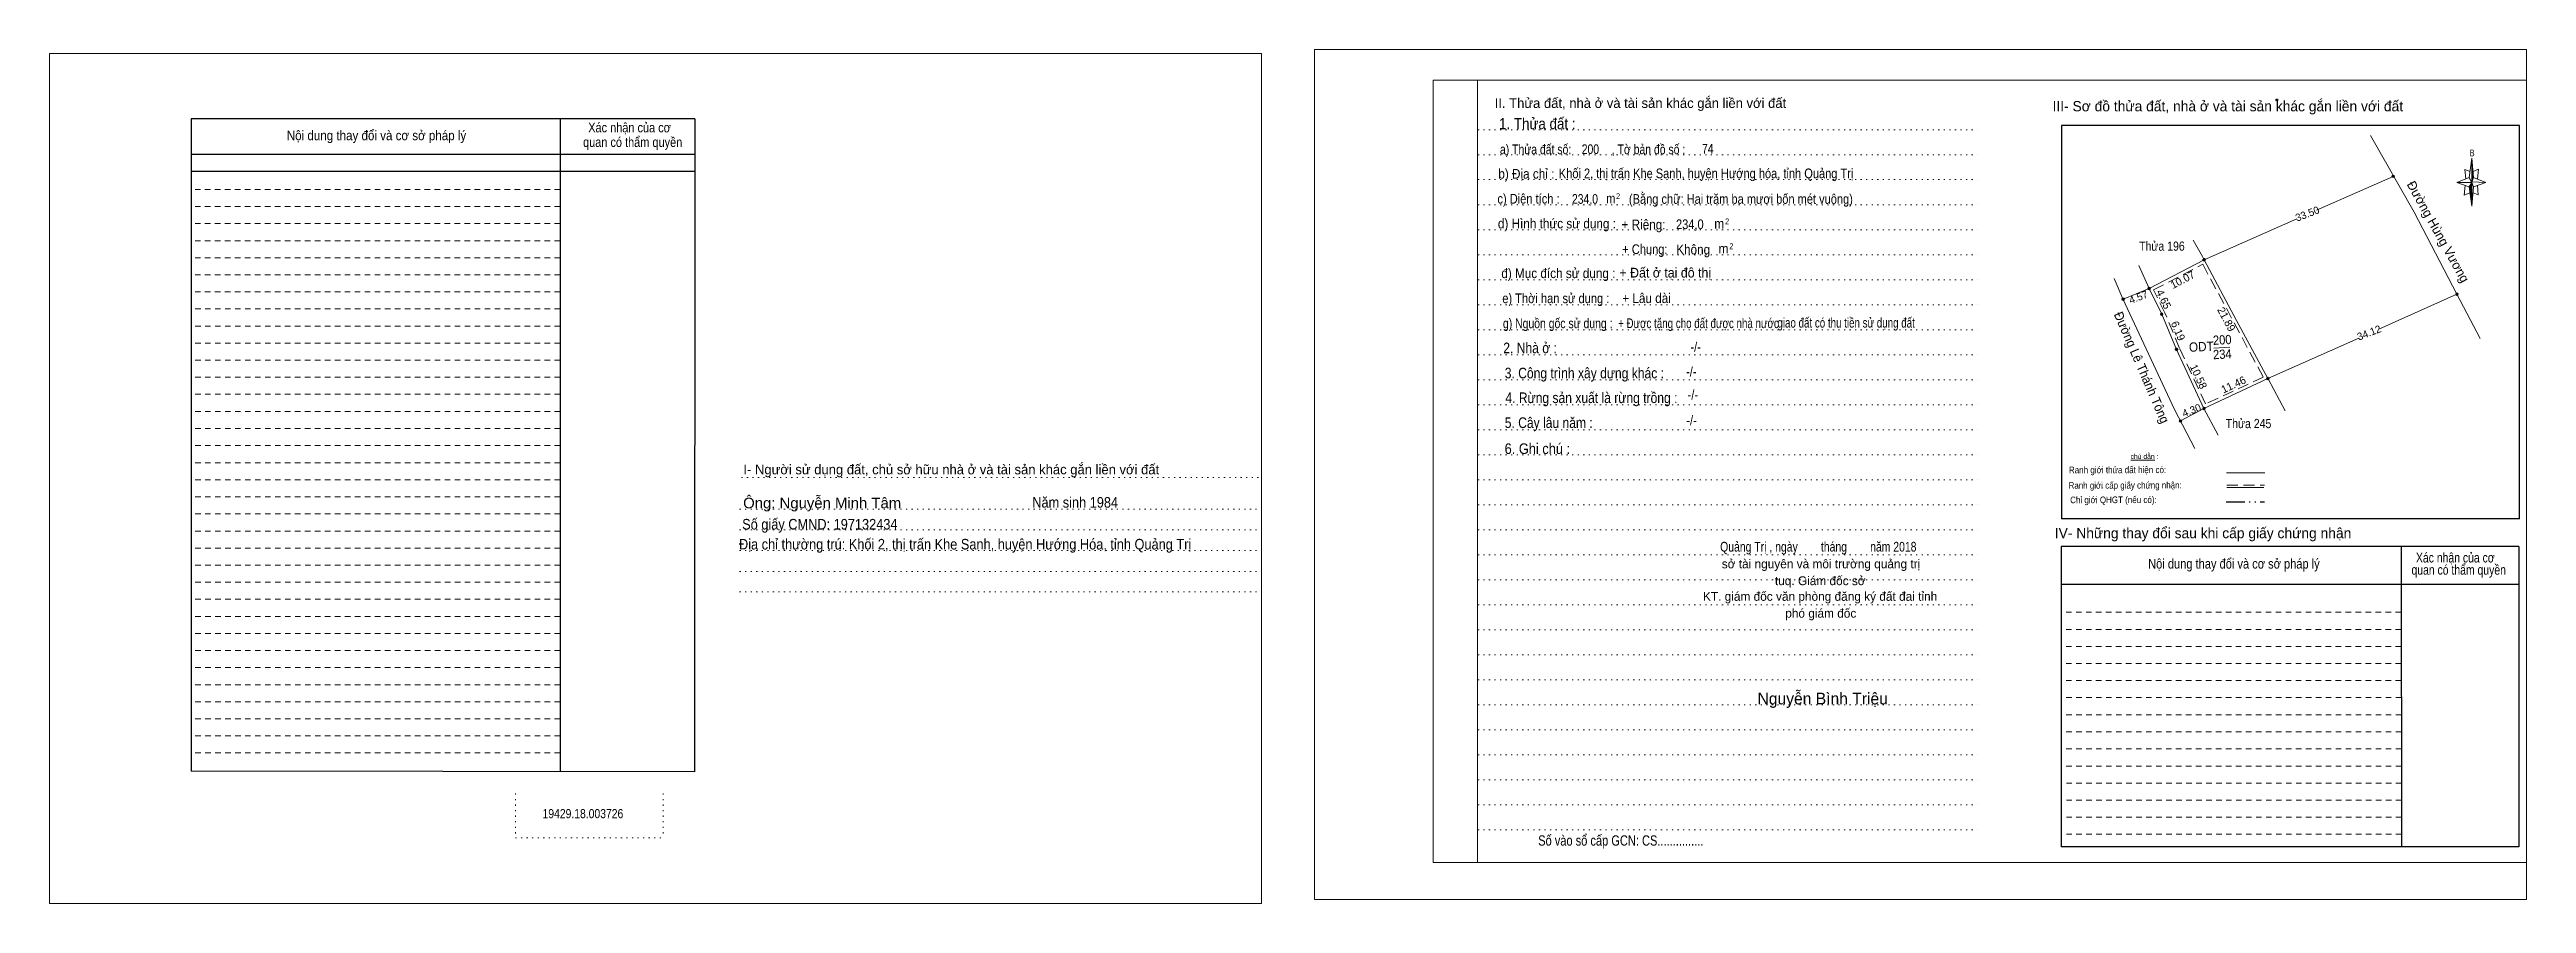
# Model space of a CAD drawing. Header units: metres. Extents: x 551510 to 552078, y 1839230 to 1839373.
# Drawn here: x 551676.3 to 552078.1, y 1839232.7 to 1839371.3 of the extents above; entities that cross this region are included whole.
import ezdxf
from ezdxf.enums import TextEntityAlignment as Align

# ---------------------------------------------------------------- set-up
doc = ezdxf.new("R2010")
doc.units = ezdxf.units.M
doc.header["$LTSCALE"] = 0.6
doc.header["$PDMODE"] = 32
doc.header["$PDSIZE"] = 0.3
for name, pattern in [('DASH_DOUBLE_DOT', [9.2, 5, -1.2, 0.3, -1.2, 0.3, -1.2]), ('DOTTED', [1.5, 0.3, -1.2]), ('MEDIUM_DASHED', [4.5, 3, -1.5]), ('SHORT_DASHED', [2.7, 1.5, -1.2])]:
    doc.linetypes.add(name, pattern=pattern)
for name, color, linetype, lineweight in [('1', 7, 'DOTTED', 13), ('10', 7, 'Continuous', 13), ('11', 7, 'Continuous', 13), ('2', 7, 'SHORT_DASHED', 13), ('28', 7, 'Continuous', 25), ('55', 7, 'Continuous', 13), ('63', 7, 'Continuous', 13), ('8', 7, 'Continuous', 13)]:
    doc.layers.add(name, color=color, linetype=linetype, lineweight=lineweight)
doc.layers.add('18', color=7, linetype='Continuous')
doc.layers.add('62', color=7, linetype='Continuous')

msp = doc.modelspace()

# ---------------------------------------------------------------- texts
at = {"layer": '10'}
for s, height, rotation, p in [('Đường Hùng Vương', 1.5, 299.102, (552063.1459, 1839341.3698)), ('33.50', 1.2, 21.13, (552042.7937, 1839344.0825)), ('4.57', 1.2, 21.13, (552015.3837, 1839330.5418)), ('34.12', 1.2, 21.13, (552052.8087, 1839324.7706)), ('4.30', 1.2, 21.13, (552024.0137, 1839312.1695))]:
    msp.add_text(s, height=height, rotation=rotation, dxfattribs=at).set_placement(p, align=Align.CENTER)
at = {"layer": '10', "width": 0.85}
for s, p in [('Thửa 196', (552018.985, 1839338.64)), ('Thửa 245', (552033.04, 1839309.84))]:
    msp.add_text(s, height=1.5, dxfattribs=at).set_placement(p, align=Align.CENTER)
at = {"layer": '10'}
for s, rotation, width, p in [('Đường Lê Thánh Tông', 293.369, 0.95, (552015.0161, 1839319.3925)), ('ODT', 2.831, 0.95, (552025.418, 1839322.3198)), ('200', 2.831, 0.9, (552028.803, 1839323.4233)), ('234', 2.831, 0.9, (552028.823, 1839321.0933))]:
    msp.add_text(s, height=1.5, rotation=rotation, dxfattribs=dict(at, width=width)).set_placement(p, align=Align.CENTER)
at = {"layer": '18'}
for s, height, p in [('II. Thửa đất, nhà ở và tài sản khác gắn liền với đất', 1.58, (551934.38, 1839361.82)), ('sở tài nguyên và môi trường quảng trị', 1.436, (551963.68, 1839287.09)), ('tuq. Giám đốc sở', 1.436, (551963.55, 1839284.35)), ('KT. giám đốc văn phòng đăng ký đất đai tỉnh', 1.436, (551963.53, 1839281.81)), ('phó giám đốc', 1.436, (551963.64, 1839279.07)), ('Nguyễn Bình Triệu', 1.896, (551963.95, 1839264.99))]:
    msp.add_text(s, height=height, dxfattribs=at).set_placement(p, align=Align.CENTER)
for s, height, width, p in [('1. Thửa đất :', 1.8, 0.9, (551917.645, 1839358.37)), ('a) Thửa đất số:              , Tờ bản đồ số : ', 1.581, 0.8, (551926.855, 1839354.31)), ('200', 1.576, 0.8, (551926.26, 1839354.34)), ('74', 1.576, 0.8, (551945.31, 1839354.42)), ('b) Địa chỉ : ', 1.581, 0.9, (551916.135, 1839350.34)), ('Khối 2, thị trấn Khe Sanh, huyện Hướng hóa, tỉnh Quảng Trị', 1.576, 0.85, (551945.03, 1839350.41)), ('c) Diện tích :                                                   ', 1.581, 0.85, (551928.955, 1839346.29)), ('234,0', 1.576, 0.8, (551925.38, 1839346.26)), (' m', 1.581, 0.85, (551929.325, 1839346.34)), ('2', 0.9583, 0.75, (551930.75, 1839347.02)), ('(Bằng chữ: Hai trăm ba mươi bốn mét vuông)', 1.576, 0.85, (551950.68, 1839346.26)), ('d) Hình thức sử dụng :', 1.581, 0.9, (551920.83, 1839342.27)), ('+ Riêng: ', 1.581, 0.9, (551935.145, 1839342.11)), ('234,0', 1.576, 0.85, (551942.395, 1839342.15)), (' m', 1.581, 0.9, (551946.9, 1839342.25)), ('2', 0.9581, 0.8, (551948.445, 1839342.92)), ('       + Chung:', 1.581, 0.85, (551933.35, 1839338.1)), ('Không', 1.581, 0.9, (551942.935, 1839338.05)), (' m', 1.581, 0.9, (551947.59, 1839338.2)), ('2', 0.9581, 0.8, (551949.135, 1839338.89)), ('đ) Mục đích sử dụng :', 1.581, 0.9, (551921.065, 1839334.2)), ('+ Đất ở tại đô thị', 1.58, 0.95, (551938.41, 1839334.29)), ('e) Thời hạn sử dụng :', 1.581, 0.85, (551920.65, 1839330.13)), ('g) Nguồn gốc sử dụng :', 1.581, 0.8, (551920.96, 1839326.07)), ('+ Được tặng cho đất được nhà nước  ', 1.58, 0.75, (551944.23, 1839326.08)), ('giao đất có thu tiền sử dụng đất', 1.58, 0.75, (551967.75, 1839326.16)), ('2. Nhà ở :', 1.725, 0.85, (551916.48, 1839322)), ('3. Công trình xây dựng khác :', 1.725, 0.85, (551925.285, 1839317.92)), ('4. Rừng sản xuất là rừng trồng :', 1.725, 0.85, (551926.43, 1839313.91)), ('5. Cây lâu năm :', 1.725, 0.85, (551919.505, 1839309.86)), ('6. Ghi chú :', 1.725, 0.9, (551917.655, 1839305.64)), ('Quảng Trị , ngày        tháng        năm 2018', 1.58, 0.8, (551963.24, 1839289.8)), ('19429.18.003726', 1.48, 0.85, (551762.805, 1839246.52)), ('Số vào sổ cấp GCN: CS...............', 1.676, 0.8, (551931.195, 1839242.06))]:
    msp.add_text(s, height=height, dxfattribs=dict(at, width=width)).set_placement(p, align=Align.CENTER)
at = {"layer": '2'}
for s, width, p in [('Nội dung thay đổi và cơ sở pháp lý', 0.9, (551729.32, 1839356.58)), ('Nội dung thay đổi và cơ sở pháp lý', 0.9, (551729.32, 1839356.58)), ('Xác nhận của cơ', 0.85, (551770.37, 1839357.86)), ('Xác nhận của cơ', 0.85, (551770.37, 1839357.86)), (' quan có thẩm quyền', 0.85, (551770.63, 1839355.49)), (' quan có thẩm quyền', 0.85, (551770.63, 1839355.49))]:
    msp.add_text(s, height=1.562, dxfattribs=dict(at, width=width)).set_placement(p, align=Align.CENTER)
at = {"layer": '28'}
for s, height, p in [('III- Sơ đồ thửa đất, nhà ở và tài sản khác gắn liền với đất', 1.676, (552029.68, 1839361.27)), ('I- Người sử dụng đất, chủ sở hữu nhà ở và tài sản khác gắn liền với đất', 1.58, (551822.57, 1839302.34)), ('IV- Những thay đổi sau khi cấp giấy chứng nhận', 1.676, (552025.66, 1839291.97))]:
    msp.add_text(s, height=height, dxfattribs=at).set_placement(p, align=Align.CENTER)
for s, height, width, p in [('-/-', 1.581, 0.85, (551943.34, 1839322.24)), ('-/-', 1.581, 0.85, (551942.64, 1839318.23)), ('-/-', 1.581, 0.85, (551942.88, 1839314.46)), ('-/-', 1.581, 0.85, (551942.67, 1839310.3)), ('Ông: Nguyễn Minh Tâm', 1.72, 1.05, (551801.62, 1839296.83)), ('Năm sinh 1984', 1.72, 0.9, (551842.67, 1839296.93)), ('Số giấy CMND: 197132434', 1.72, 0.9, (551801.245, 1839293.38)), ('Địa chỉ thường trú: Khối 2, thị trấn Khe Sanh, huyện Hướng Hóa, tỉnh Quảng Trị', 1.72, 0.9, (551824.815, 1839290.14)), ('Xác nhận của cơ', 1.581, 0.8, (552066.585, 1839288.03)), ('Nội dung thay đổi và cơ sở pháp lý', 1.581, 0.85, (552030.67, 1839287.04)), (' quan có thẩm quyền', 1.581, 0.8, (552066.9, 1839286.05))]:
    msp.add_text(s, height=height, dxfattribs=dict(at, width=width)).set_placement(p, align=Align.CENTER)
at = {"layer": '55'}
msp.add_text('chú dẫn :', height=0.7975, rotation=359.976, dxfattribs=at).set_placement((552016.1598, 1839304.8489), align=Align.CENTER)
at = {"layer": '55', "width": 0.9}
for s, height, p in [('Ranh giới cấp giấy chứng nhận:', 1.072, (552013.0288, 1839300.0296)), ('Ranh giới thửa đất hiện có:', 1.083, (552011.7888, 1839302.5268)), ('Chỉ giới QHGT (nếu có):', 1.078, (552011.1238, 1839297.6655))]:
    msp.add_text(s, height=height, rotation=0.127, dxfattribs=at).set_placement(p, align=Align.CENTER)
at = {"layer": '62', "width": 0.9}
msp.add_text('+ Lâu dài', height=1.58, dxfattribs=at).set_placement((551935.375, 1839330.15), align=Align.CENTER)
at = {"layer": '63'}
for s, rotation, p in [('10.07', 27.634, (552022.6251, 1839333.3817)), ('4.65', 296.179, (552018.7144, 1839330.4857)), ('21.89', 298.216, (552028.9012, 1839327.2254)), ('6.19', 292.712, (552021.0399, 1839325.3912)), ('10.58', 294.87, (552024.3548, 1839317.9528)), ('11.46', 25.089, (552030.865, 1839316.3419))]:
    msp.add_text(s, height=1.25, rotation=rotation, dxfattribs=at).set_placement(p, align=Align.CENTER)
at = {"layer": '8', "width": 0.8}
msp.add_text('B', height=1.102, dxfattribs=at).set_placement((552069.31, 1839353.97), align=Align.CENTER)

# ---------------------------------------------------------------- hatches: boundary and pattern name
at = {"layer": '63'}
for points in [[(552056.7, 1839350.71, 1), (552056.3, 1839350.71, 1)], [(552026.03, 1839337.18, 1), (552025.63, 1839337.18, 1)], [(552012.89, 1839330.78, 1), (552012.49, 1839330.78, 1)], [(552017.11, 1839332.51, 1), (552016.71, 1839332.51, 1)], [(552067.06, 1839331.6, 1), (552066.66, 1839331.6, 1)], [(552019.16, 1839328.34, 1), (552018.76, 1839328.34, 1)], [(552021.55, 1839322.63, 1), (552021.15, 1839322.63, 1)], [(552036.38, 1839317.89, 1), (552035.98, 1839317.89, 1)], [(552026, 1839313.03, 1), (552025.6, 1839313.03, 1)], [(552022.2, 1839311.01, 1), (552021.8, 1839311.01, 1)]]:
    msp.add_hatch(color=256, dxfattribs=at).paths.add_polyline_path(points)
at = {"layer": '8'}
for points in [[(552069.24, 1839353.65), (552069.56, 1839350.53), (552069.24, 1839349.73)], [(552069.24, 1839349.73), (552069.24, 1839345.89), (552068.84, 1839349.01)]]:
    msp.add_hatch(color=256, dxfattribs=at).paths.add_polyline_path(points)

# ---------------------------------------------------------------- linework, layer by layer
at = {"layer": '1', "linetype": 'Continuous'}
for p, q in [((551900.74, 1839366.33), (552078.13, 1839366.33)), ((551900.74, 1839366.33), (551900.74, 1839239.35)), ((552078.13, 1839366.33), (552078.13, 1839238.3)), ((551900.74, 1839239.35), (552078.13, 1839239.35))]:
    msp.add_line(p, q, dxfattribs=at)
at = {"layer": '1'}
for p, q in [((551907.94, 1839366.33), (551907.94, 1839239.35)), ((551907.94, 1839366.33), (551907.94, 1839239.35)), ((551908.01, 1839358.27), (551989.03, 1839358.27)), ((551908.01, 1839354.22), (551989.03, 1839354.22)), ((551908.01, 1839350.18), (551989.03, 1839350.18)), ((551908.01, 1839346.11), (551989.03, 1839346.11)), ((551908.01, 1839342.05), (551989.03, 1839342.05)), ((551908.01, 1839337.99), (551989.03, 1839337.99)), ((551908.01, 1839333.92), (551989.03, 1839333.92)), ((551908.01, 1839329.87), (551989.03, 1839329.87)), ((551908.01, 1839325.81), (551989.03, 1839325.81)), ((551908.01, 1839321.75), (551989.03, 1839321.75)), ((551908.01, 1839317.68), (551989.03, 1839317.68)), ((551908.01, 1839313.65), (551989.03, 1839313.65)), ((551908.01, 1839309.59), (551989.03, 1839309.59)), ((551908.01, 1839305.51), (551989.03, 1839305.51)), ((551788.51, 1839301.83), (551872.89, 1839301.83)), ((551908.01, 1839301.46), (551989.03, 1839301.46)), ((551908.01, 1839297.39), (551989.03, 1839297.39)), ((551788.23, 1839296.66), (551872.61, 1839296.66)), ((551788.23, 1839293.31), (551872.61, 1839293.31)), ((551908.01, 1839293.33), (551989.03, 1839293.33)), ((551788.23, 1839289.95), (551872.61, 1839289.95)), ((551908.01, 1839289.28), (551989.03, 1839289.28)), ((551788.23, 1839286.59), (551872.61, 1839286.59)), ((551908.01, 1839285.22), (551989.03, 1839285.22)), ((551788.23, 1839283.25), (551872.61, 1839283.25)), ((551908.01, 1839281.15), (551989.03, 1839281.15)), ((551908.01, 1839277.09), (551989.03, 1839277.09)), ((551908.01, 1839273.04), (551989.03, 1839273.04)), ((551908.01, 1839268.99), (551989.03, 1839268.99)), ((551908.01, 1839264.92), (551989.03, 1839264.92)), ((551908.01, 1839260.86), (551989.03, 1839260.86)), ((551908.01, 1839256.79), (551989.03, 1839256.79)), ((551751.87, 1839250.53), (551751.87, 1839243.34)), ((551775.82, 1839250.53), (551775.82, 1839243.34)), ((551908.01, 1839252.75), (551989.03, 1839252.75)), ((551908.01, 1839248.69), (551989.03, 1839248.69)), ((551751.87, 1839243.34), (551775.82, 1839243.34)), ((551908.01, 1839244.63), (551989.03, 1839244.63))]:
    msp.add_line(p, q, dxfattribs=at)
at = {"layer": '1', "linetype": 'Continuous'}
for points in [[(551676.27, 1839232.67), (551872.91, 1839232.67), (551872.91, 1839370.66), (551676.27, 1839370.66)], [(551676.27, 1839370.66), (551872.91, 1839370.66), (551872.91, 1839232.67), (551676.27, 1839232.67)], [(551676.27, 1839232.67), (551872.91, 1839232.67), (551872.91, 1839370.66), (551676.27, 1839370.66)], [(551881.49, 1839233.31), (552078.13, 1839233.31), (552078.13, 1839371.31), (551881.49, 1839371.31)], [(551907.94, 1839366.33), (552078.13, 1839366.33), (552078.13, 1839239.35), (551907.94, 1839239.35)]]:
    msp.add_lwpolyline(points, close=True, dxfattribs=at)
at = {"layer": '10'}
for p, q in [((552024.06, 1839340.35), (552025.57, 1839337.68)), ((552025.57, 1839337.68), (552025.85, 1839337.19)), ((552012.65, 1839330.86), (552011.22, 1839334.16)), ((552016.91, 1839332.51), (552015.25, 1839336.27)), ((552016.91, 1839332.51), (552025.83, 1839337.18)), ((552012.69, 1839330.78), (552016.91, 1839332.51)), ((552016.91, 1839332.51), (552018.96, 1839328.34)), ((552018.96, 1839328.34), (552021.35, 1839322.63)), ((552036.18, 1839317.89), (552031.11, 1839327.34)), ((552027.42, 1839322.85), (552029.98, 1839322.98)), ((552036.18, 1839317.89), (552025.8, 1839313.03)), ((552039, 1839312.64), (552036.22, 1839317.82)), ((552022, 1839311.01), (552025.8, 1839313.03)), ((552028.09, 1839308.68), (552025.8, 1839313.03))]:
    msp.add_line(p, q, dxfattribs=at)
msp.add_lwpolyline([(552012.65, 1839330.86), (552021.03, 1839312.88), (552024.35, 1839306.51)], dxfattribs=at)
at = {"layer": '11'}
msp.add_line((552021.35, 1839322.63), (552025.8, 1839313.03), dxfattribs=at)
at = {"layer": '11', "linetype": 'MEDIUM_DASHED'}
msp.add_lwpolyline([(552025.61, 1839336.44), (552035.42, 1839318.14), (552026.07, 1839313.76), (552021.85, 1839322.85), (552019.46, 1839328.56), (552017.64, 1839332.27)], close=True, dxfattribs=at)
at = {"layer": '2', "linetype": 'Continuous', "lineweight": 25}
for p, q in [((551780.98, 1839360.08), (551699.27, 1839360.08)), ((551699.27, 1839360.08), (551699.27, 1839254.17)), ((551759.09, 1839360.08), (551759.12, 1839254.07)), ((551780.98, 1839354.29), (551699.36, 1839354.29)), ((551780.98, 1839351.51), (551699.36, 1839351.51))]:
    msp.add_line(p, q, dxfattribs=at)
at = {"layer": '2'}
for p, q in [((551759.09, 1839348.59), (551699.25, 1839348.59)), ((551759.09, 1839345.81), (551699.25, 1839345.81)), ((551759.09, 1839345.81), (551699.27, 1839345.81)), ((551759.09, 1839343.04), (551699.27, 1839343.04)), ((551759.09, 1839340.27), (551699.27, 1839340.27)), ((551759.09, 1839337.51), (551699.27, 1839337.51)), ((551759.09, 1839334.72), (551699.27, 1839334.72)), ((551759.09, 1839331.95), (551699.27, 1839331.95)), ((551759.11, 1839329.19), (551699.27, 1839329.19)), ((551759.11, 1839326.4), (551699.27, 1839326.4)), ((551759.11, 1839323.62), (551699.27, 1839323.62)), ((551759.11, 1839320.87), (551699.27, 1839320.87)), ((551759.11, 1839318.09), (551699.27, 1839318.09)), ((551759.11, 1839315.33), (551699.27, 1839315.33)), ((551759.11, 1839312.55), (551699.27, 1839312.55)), ((551759.11, 1839309.78), (551699.27, 1839309.78)), ((551759.11, 1839307.01), (551699.27, 1839307.01)), ((551759.11, 1839304.23), (551699.27, 1839304.23)), ((551759.11, 1839301.46), (551699.27, 1839301.46)), ((551759.11, 1839298.69), (551699.27, 1839298.69)), ((551759.11, 1839295.91), (551699.27, 1839295.91)), ((551759.11, 1839293.14), (551699.27, 1839293.14)), ((551759.12, 1839290.37), (551699.27, 1839290.37)), ((551759.12, 1839287.6), (551699.27, 1839287.6)), ((551759.12, 1839284.83), (551699.27, 1839284.83)), ((551759.12, 1839282.06), (551699.27, 1839282.06)), ((551759.12, 1839279.28), (551699.27, 1839279.28)), ((552057.79, 1839277.17), (552002.62, 1839277.17)), ((551759.12, 1839276.52), (551699.27, 1839276.52)), ((551759.12, 1839273.75), (551699.27, 1839273.75)), ((552057.79, 1839274.41), (552002.62, 1839274.41)), ((551759.12, 1839270.96), (551699.27, 1839270.96)), ((552057.79, 1839271.63), (552002.62, 1839271.63)), ((551759.12, 1839268.19), (551699.27, 1839268.19)), ((551759.12, 1839265.41), (551699.27, 1839265.41)), ((552057.79, 1839268.87), (552002.62, 1839268.87)), ((552057.81, 1839266.09), (552002.62, 1839266.09)), ((551759.12, 1839262.66), (551699.27, 1839262.66)), ((552057.81, 1839263.31), (552002.62, 1839263.31)), ((551759.12, 1839259.88), (551699.27, 1839259.88)), ((551759.12, 1839257.11), (551699.27, 1839257.11)), ((552057.81, 1839260.55), (552002.62, 1839260.55)), ((552057.81, 1839257.78), (552002.62, 1839257.78)), ((552057.81, 1839254.99), (552002.62, 1839254.99)), ((552057.84, 1839252.23), (552002.62, 1839252.23)), ((552057.84, 1839249.45), (552002.62, 1839249.45)), ((552057.84, 1839246.7), (552002.62, 1839246.7)), ((552057.84, 1839243.91), (552002.62, 1839243.91))]:
    msp.add_line(p, q, dxfattribs=at)
at = {"layer": '2', "linetype": 'Continuous', "lineweight": 25}
msp.add_lwpolyline([(551780.98, 1839360.08), (551780.93, 1839254.05), (551699.27, 1839254.17)], dxfattribs=at)
at = {"layer": '28'}
for p, q in [((552002.69, 1839358.99), (552002.69, 1839295.12)), ((552076.98, 1839295.12), (552002.69, 1839295.12)), ((552057.79, 1839290.63), (552057.84, 1839241.87)), ((552076.91, 1839290.63), (552076.87, 1839241.87)), ((552076.91, 1839284.43), (552002.62, 1839284.43)), ((552076.87, 1839241.87), (552002.62, 1839241.87))]:
    msp.add_line(p, q, dxfattribs=at)
at = {"layer": '28', "linetype": 'SHORT_DASHED', "lineweight": 13}
msp.add_line((552057.79, 1839279.95), (552002.62, 1839279.95), dxfattribs=at)
at = {"layer": '28'}
for points in [[(552076.98, 1839295.12), (552076.98, 1839358.99), (552002.69, 1839358.99)], [(552076.91, 1839290.63), (552002.62, 1839290.63), (552002.62, 1839241.87)]]:
    msp.add_lwpolyline(points, dxfattribs=at)
msp.add_point((552037.63, 1839363.12), dxfattribs=at)
at = {"layer": '55'}
for p, q in [((552056.5, 1839350.71), (552044.06, 1839345.22)), ((552040.9, 1839343.83), (552025.85, 1839337.19)), ((552066.86, 1839331.6), (552054.17, 1839325.93)), ((552050.91, 1839324.47), (552036.18, 1839317.89)), ((552013.95, 1839304.64), (552017.83, 1839304.63)), ((552029.46, 1839302.56), (552035.68, 1839302.56)), ((552029.51, 1839300.19), (552035.5, 1839300.19)), ((552029.51, 1839300.19), (552035.5, 1839300.19))]:
    msp.add_line(p, q, dxfattribs=at)
at = {"layer": '55', "linetype": 'DASH_DOUBLE_DOT', "lineweight": 25}
msp.add_line((552029.42, 1839297.89), (552035.65, 1839297.89), dxfattribs=at)
at = {"layer": '55', "linetype": 'MEDIUM_DASHED'}
msp.add_line((552029.5, 1839300.59), (552035.63, 1839300.59), dxfattribs=at)
at = {"layer": '63'}
msp.add_line((552031.11, 1839327.34), (552025.83, 1839337.18), dxfattribs=at)
msp.add_lwpolyline([(552052.85, 1839357.36), (552059.92, 1839344.88), (552066.86, 1839331.6), (552070.63, 1839324.38)], dxfattribs=at)
for centre in [(552056.5, 1839350.71), (552012.69, 1839330.78), (552016.91, 1839332.51), (552066.86, 1839331.6), (552018.96, 1839328.34), (552036.18, 1839317.89), (552025.8, 1839313.03), (552022, 1839311.01)]:
    msp.add_circle(centre, 0.2, dxfattribs=at)
at = {"layer": '63', "linetype": 'MEDIUM_DASHED'}
for centre in [(552025.83, 1839337.18), (552021.35, 1839322.63)]:
    msp.add_circle(centre, 0.2, dxfattribs=at)
at = {"layer": '8'}
for p, q in [((552068.84, 1839350.53), (552069.24, 1839353.65)), ((552068.84, 1839349.01), (552066.84, 1839349.73)), ((552069.56, 1839350.53), (552071.56, 1839349.73)), ((552069.56, 1839349.01), (552069.24, 1839345.89)), ((552070.28, 1839347.73), (552069.48, 1839348.05)), ((552070.2, 1839349.25), (552070.28, 1839347.73))]:
    msp.add_line(p, q, dxfattribs=at)
for points in [[(552069.24, 1839353.65), (552069.56, 1839350.53), (552069.24, 1839349.73)], [(552069.24, 1839349.73), (552066.84, 1839349.73), (552068.84, 1839350.53), (552069.56, 1839349.01), (552071.56, 1839349.73), (552069.24, 1839349.81)], [(552069.24, 1839349.73), (552069.24, 1839345.89), (552068.84, 1839349.01)]]:
    msp.add_lwpolyline(points, close=True, dxfattribs=at)
for points in [[(552069.24, 1839349.73), (552068.84, 1839350.53), (552066.84, 1839349.73)], [(552069, 1839351.49), (552068.12, 1839351.81), (552068.28, 1839350.29)], [(552069.24, 1839349.73), (552069.56, 1839349.01), (552071.56, 1839349.73)], [(552069.48, 1839351.49), (552070.36, 1839351.89), (552070.2, 1839350.29)], [(552068.2, 1839349.25), (552068.04, 1839347.65), (552068.92, 1839348.05)]]:
    msp.add_lwpolyline(points, dxfattribs=at)

msp.set_redraw_order([(e.dxf.handle, doc.entitydb.next_handle()) for e in msp.query("TEXT MTEXT ATTDEF DIMENSION ARC_DIMENSION")])  # texts and dimensions are drawn at this point

doc.saveas('drawing.dxf')
